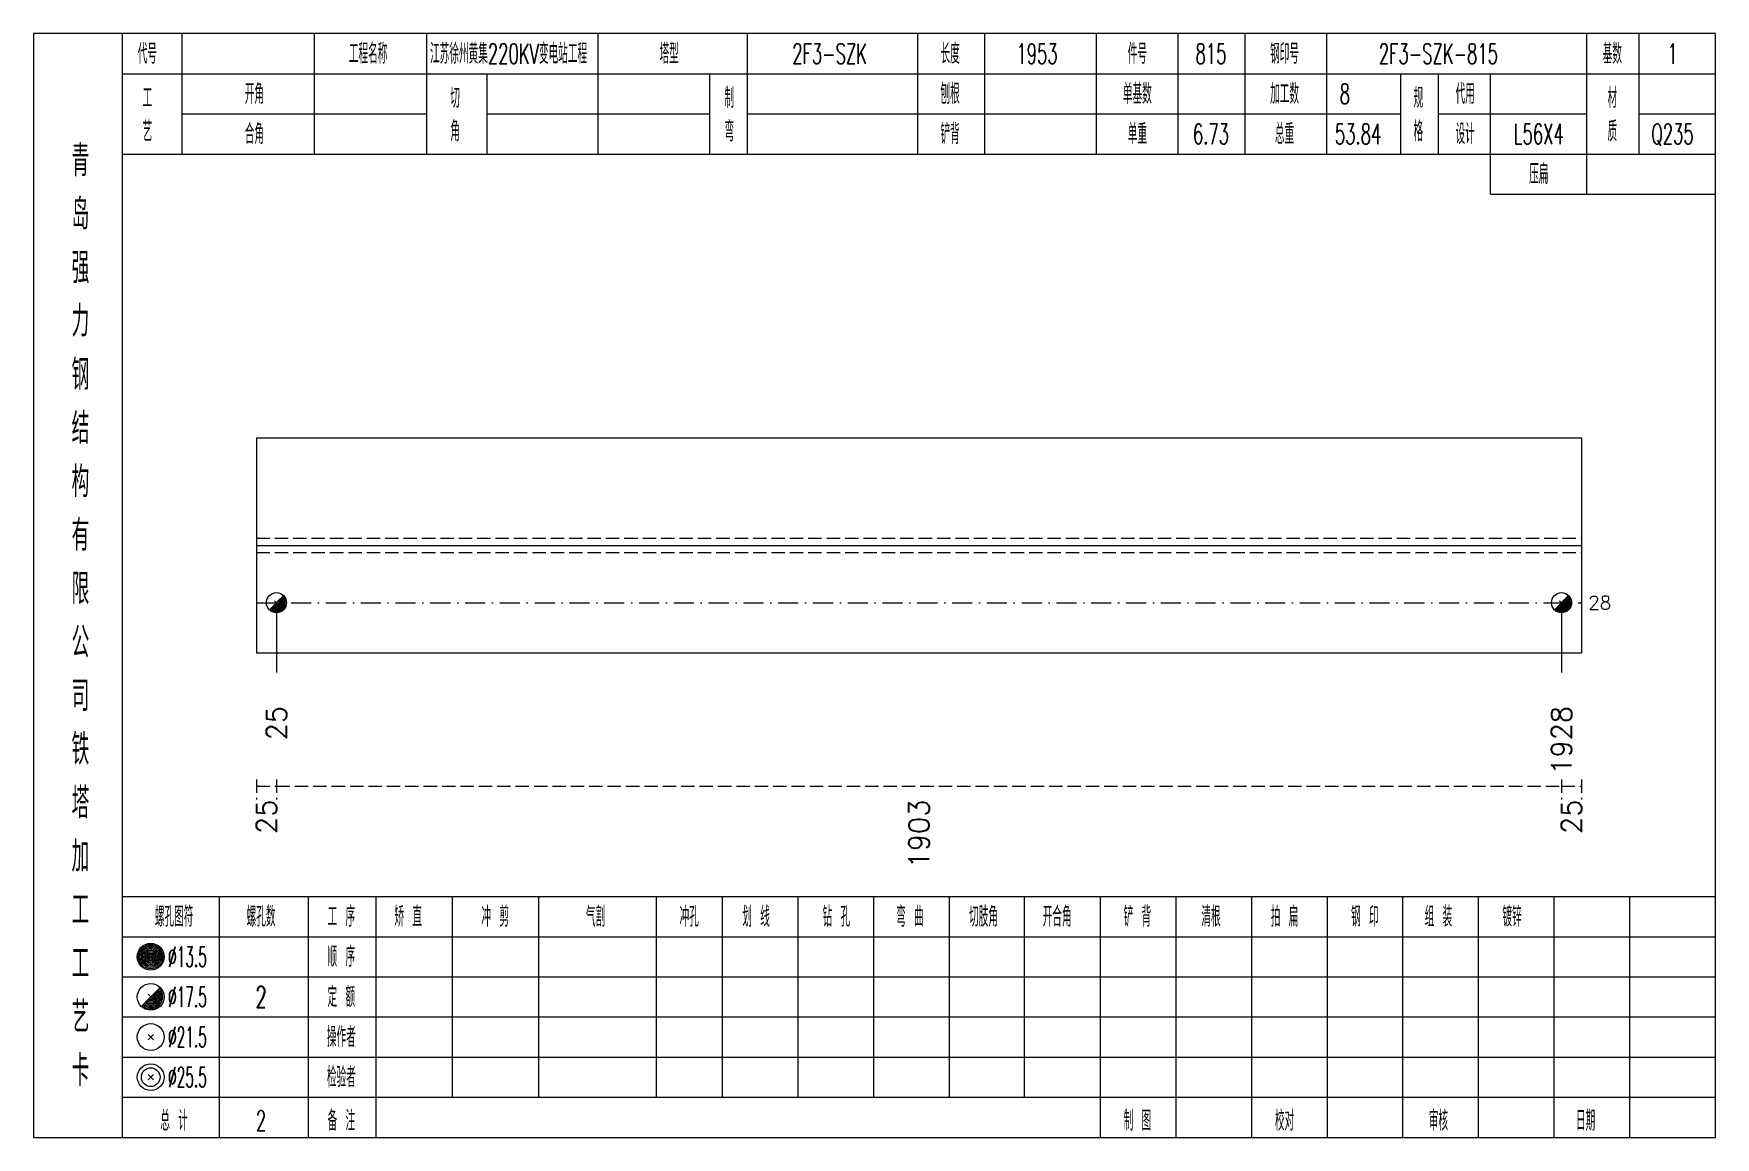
# Model space of a CAD drawing. Extents: x 0 to 4623, y -1159 to 4890.
# Drawn here: x 2179.8 to 2431.2, y 1350 to 1515 of the extents above; entities that cross this region are included whole.
import ezdxf
from ezdxf.enums import TextEntityAlignment as Align

# ---------------------------------------------------------------- set-up
doc = ezdxf.new("R2010")
doc.units = 0
doc.header["$MEASUREMENT"] = 0
doc.linetypes.add('一点画线', pattern=[5.2, 3, -1, 0.2, -1])
doc.linetypes.add('虚线', pattern=[2.75, 2, -0.75])
doc.layers.get('0').update_dxf_attribs({"linetype": 'CONTINUOUS', "lineweight": 25})
for name, color, linetype, lineweight in [('1', 7, 'CONTINUOUS', 25), ('4', 7, 'CONTINUOUS', 25), ('5', 7, 'CONTINUOUS', 25)]:
    doc.layers.add(name, color=color, linetype=linetype, lineweight=lineweight)
doc.styles.get("Standard").update_dxf_attribs({"font": 'simplex.shx', "width": 0.7, "height": 3, "bigfont": 'gbhzfs.shx'})

msp = doc.modelspace()

# ---------------------------------------------------------------- texts
at = {"color": 7, "linetype": 'Continuous', "lineweight": 13}
msp.add_text('28', height=2, dxfattribs=at).set_placement((2412.2, 1429.929), align=Align.MIDDLE_LEFT)
at = {"color": 8, "linetype": 'Continuous', "lineweight": 9}
for s, p in [('25', (2214.6, 1400.5)), ('1903', (2312.15, 1400.5)), ('25', (2409.7, 1400.5))]:
    msp.add_text(s, height=3, rotation=90, dxfattribs=at).set_placement(p, align=Align.MIDDLE_RIGHT)
at = {"layer": '1', "color": 7, "linetype": 'Continuous', "lineweight": 13}
for s, p in [('25', (2216.1, 1414.5)), ('1928', (2408.2, 1414.5))]:
    msp.add_text(s, height=3, rotation=90, dxfattribs=at).set_placement(p, align=Align.MIDDLE_RIGHT)
at = {"layer": '4', "color": 1, "linetype": 'Continuous', "lineweight": 13}
for s, height, width, p in [('代号', 3, 0.6, (2196.8, 1512)), ('工程名称', 3, 0.6, (2229.8, 1512)), ('江苏徐州黄集220KV变电站工程', 3, 0.6, (2250.8, 1512)), ('塔型', 3, 0.6, (2274.8, 1512)), ('2F3-SZK', 3, 0.6, (2298.8, 1512)), ('长度', 3, 0.6, (2316.8, 1512)), ('1953', 3, 0.6, (2329.8, 1512)), ('件号', 3, 0.6, (2344.8, 1512)), ('815', 3, 0.6, (2355.8, 1512)), ('钢印号', 3, 0.6, (2366.8, 1512)), ('2F3-SZK-815', 3, 0.6, (2389.8, 1512)), ('基数', 3, 0.6, (2415.8, 1512)), ('1', 3, 0.6, (2424.8, 1512)), ('工', 3, 0.6, (2196.8, 1505.4)), ('开角', 3, 0.6, (2212.8, 1506)), ('切', 3, 0.6, (2242.8, 1505.4)), ('制', 3, 0.6, (2283.8, 1505.4)), ('刨根', 3, 0.6, (2316.8, 1506)), ('单基数', 3, 0.6, (2344.8, 1506)), ('加工数', 3, 0.6, (2366.8, 1506)), ('8', 3, 0.6, (2375.8, 1506)), ('规', 3, 0.6, (2386.8, 1505.4)), ('代用', 3, 0.6, (2393.8, 1506)), ('材', 3, 0.6, (2415.8, 1505.4)), ('艺', 3, 0.6, (2196.8, 1500.4)), ('合角', 3, 0.6, (2212.8, 1500)), ('角', 3, 0.6, (2242.8, 1500.4)), ('弯', 3, 0.6, (2283.8, 1500.4)), ('铲背', 3, 0.6, (2316.8, 1500)), ('单重', 3, 0.6, (2344.8, 1500)), ('6.73', 3, 0.6, (2355.8, 1500)), ('总重', 3, 0.6, (2366.8, 1500)), ('53.84', 3, 0.6, (2377.8, 1500)), ('格', 3, 0.6, (2386.8, 1500.4)), ('设计', 3, 0.6, (2393.8, 1500)), ('L56X4', 3, 0.6, (2404.8, 1500)), ('质', 3, 0.6, (2415.8, 1500.4)), ('Q235', 3, 0.6, (2424.8, 1500)), ('青', 4.6, 0.8, (2186.8, 1496)), ('压扁', 3, 0.6, (2404.8, 1494)), ('岛', 4.6, 0.8, (2186.8, 1488)), ('强', 4.6, 0.8, (2186.8, 1480)), ('力', 4.6, 0.8, (2186.8, 1472)), ('钢', 4.6, 0.8, (2186.8, 1464)), ('结', 4.6, 0.8, (2186.8, 1456)), ('构', 4.6, 0.8, (2186.8, 1448)), ('有', 4.6, 0.8, (2186.8, 1440)), ('限', 4.6, 0.8, (2186.8, 1432)), ('公', 4.6, 0.8, (2186.8, 1424)), ('司', 4.6, 0.8, (2186.8, 1416)), ('铁', 4.6, 0.8, (2186.8, 1408)), ('塔', 4.6, 0.8, (2186.8, 1400)), ('加', 4.6, 0.8, (2186.8, 1392)), ('工', 4.6, 0.8, (2186.8, 1384)), ('螺孔图符', 3, 0.6, (2200.8, 1383)), ('螺孔数', 3, 0.6, (2213.8, 1383)), ('工 序', 3, 0.6, (2225.8, 1383)), ('矫 直', 3, 0.6, (2235.8, 1383)), ('冲 剪', 3, 0.6, (2248.8, 1383)), ('气割', 3, 0.6, (2263.8, 1383)), ('冲孔', 3, 0.6, (2277.8, 1383)), ('划 线', 3, 0.6, (2287.8, 1383)), ('钻 孔', 3, 0.6, (2299.8, 1383)), ('弯 曲', 3, 0.6, (2310.8, 1383)), ('切肢角', 3, 0.6, (2321.8, 1383)), ('开合角', 3, 0.6, (2332.8, 1383)), ('铲 背', 3, 0.6, (2344.8, 1383)), ('清根', 3, 0.6, (2355.8, 1383)), ('拍 扁', 3, 0.6, (2366.8, 1383)), ('钢 印', 3, 0.6, (2378.8, 1383)), ('组 装', 3, 0.6, (2389.8, 1383)), ('镀锌', 3, 0.6, (2400.8, 1383)), ('工', 4.6, 0.8, (2186.8, 1376)), ('%%C13.5', 3, 0.5, (2202.8, 1377)), ('顺 序', 3, 0.6, (2225.8, 1377)), ('定 额', 3, 0.6, (2225.8, 1371)), ('艺', 4.6, 0.8, (2186.8, 1368)), ('%%C17.5', 3, 0.5, (2202.8, 1371)), ('2', 3.2, 0.6, (2213.8, 1371)), ('%%C21.5', 3, 0.5, (2202.8, 1365)), ('操作者', 3, 0.6, (2225.8, 1365)), ('卡', 4.6, 0.8, (2186.8, 1360)), ('%%C25.5', 3, 0.5, (2202.8, 1359)), ('检验者', 3, 0.6, (2225.8, 1359)), ('总 计', 3, 0.6, (2200.8, 1352.5)), ('2', 3, 0.6, (2213.8, 1352.5)), ('备 注', 3, 0.6, (2225.8, 1352.5)), ('制 图', 3, 0.6, (2344.8, 1352.5)), ('校对', 3, 0.6, (2366.8, 1352.5)), ('审核', 3, 0.6, (2389.8, 1352.5)), ('日期', 3, 0.6, (2411.8, 1352.5))]:
    msp.add_text(s, height=height, dxfattribs=dict(at, width=width)).set_placement(p, align=Align.MIDDLE_CENTER)

# ---------------------------------------------------------------- blocks, each defined once
blk = doc.blocks.new('孔17.5')
at = {"layer": '5', "color": 7, "linetype": 'Continuous', "lineweight": 13}
for p, q in [((-0.707, -0.707), (0.707, 0.707)), ((-0.2, 0.2), (0.2, -0.2))]:
    blk.add_line(p, q, dxfattribs=at)
blk.add_circle((0, 0), 1, dxfattribs=at)
for radius in [0.9, 0.8, 0.7, 0.6, 0.5, 0.4, 0.3, 0.2, 0.1]:
    blk.add_arc((0, 0), radius, 225, 45, dxfattribs=at)

# ---------------------------------------------------------------- linework, layer by layer
at = {"color": 7, "linetype": 'Continuous', "lineweight": 18}
for p, q in [((2213.1, 1454.571), (2213.1, 1422.429)), ((2213.1, 1454.571), (2411.2, 1454.571)), ((2411.2, 1454.571), (2411.2, 1422.429)), ((2213.1, 1438.5), (2411.2, 1438.5))]:
    msp.add_line(p, q, dxfattribs=at)
at = {"color": 1, "linetype": '虚线', "lineweight": 18}
for p, q in [((2213.1, 1439.571), (2411.2, 1439.571)), ((2213.1, 1437.429), (2411.2, 1437.429))]:
    msp.add_line(p, q, dxfattribs=at)
at = {"color": 3, "linetype": '一点画线', "lineweight": 13}
msp.add_line((2213.1, 1429.929), (2411.2, 1429.929), dxfattribs=at)
at = {"color": 7, "linetype": 'Continuous', "lineweight": 13}
for p, q in [((2216.1, 1429.929), (2216.1, 1419.5)), ((2408.2, 1429.929), (2408.2, 1419.5))]:
    msp.add_line(p, q, dxfattribs=at)
at = {"color": 8, "linetype": '虚线', "lineweight": 9}
for p, q in [((2213.1, 1403.5), (2213.1, 1400.5)), ((2216.1, 1403.5), (2216.1, 1400.5)), ((2216.1, 1403.5), (2216.1, 1400.5)), ((2408.2, 1403.5), (2408.2, 1400.5)), ((2408.2, 1403.5), (2408.2, 1400.5)), ((2411.2, 1403.5), (2411.2, 1400.5)), ((2213.1, 1402.5), (2216.1, 1402.5)), ((2216.1, 1402.5), (2408.2, 1402.5)), ((2408.2, 1402.5), (2411.2, 1402.5))]:
    msp.add_line(p, q, dxfattribs=at)
at = {"layer": '1', "color": 7, "linetype": 'Continuous', "lineweight": 18}
msp.add_line((2213.1, 1422.429), (2411.2, 1422.429), dxfattribs=at)
at = {"layer": '4', "color": 1, "linetype": 'Continuous', "lineweight": 18}
for p, q in [((2193.1, 1350), (2193.1, 1515)), ((2202, 1497), (2202, 1515)), ((2221.8, 1497), (2221.8, 1515)), ((2238.6, 1497), (2238.6, 1515)), ((2264.2, 1497), (2264.2, 1515)), ((2286.5, 1497), (2286.5, 1515)), ((2312, 1497), (2312, 1515)), ((2322, 1497), (2322, 1515)), ((2338.7, 1497), (2338.7, 1515)), ((2350.9, 1497), (2350.9, 1515)), ((2360.9, 1497), (2360.9, 1515)), ((2373.1, 1497), (2373.1, 1515)), ((2412, 1491), (2412, 1515)), ((2419.8, 1497), (2419.8, 1515)), ((2193.1, 1509), (2431.2, 1509)), ((2247.6, 1497), (2247.6, 1509)), ((2280.9, 1497), (2280.9, 1509)), ((2384.2, 1497), (2384.2, 1509)), ((2389.8, 1497), (2389.8, 1509)), ((2397.6, 1491), (2397.6, 1509)), ((2202, 1503), (2238.6, 1503)), ((2247.6, 1503), (2280.9, 1503)), ((2286.5, 1503), (2384.2, 1503)), ((2389.8, 1503), (2412, 1503)), ((2419.8, 1503), (2431.2, 1503)), ((2193.1, 1497), (2431.2, 1497)), ((2397.6, 1491), (2431.2, 1491)), ((2193.1, 1386), (2431.2, 1386)), ((2207.6, 1350), (2207.6, 1386)), ((2220.9, 1350), (2220.9, 1386)), ((2231, 1350), (2231, 1386)), ((2242.4, 1356), (2242.4, 1386)), ((2255.3, 1356), (2255.3, 1386)), ((2272.9, 1356), (2272.9, 1386)), ((2282.8, 1356), (2282.8, 1386)), ((2294.1, 1356), (2294.1, 1386)), ((2305.4, 1356), (2305.4, 1386)), ((2316.7, 1356), (2316.7, 1386)), ((2327.9, 1356), (2327.9, 1386)), ((2339.3, 1356), (2339.3, 1386)), ((2350.6, 1356), (2350.6, 1386)), ((2361.9, 1356), (2361.9, 1386)), ((2373.2, 1356), (2373.2, 1386)), ((2384.5, 1356), (2384.5, 1386)), ((2395.8, 1356), (2395.8, 1386)), ((2407.1, 1356), (2407.1, 1386)), ((2418.4, 1356), (2418.4, 1386)), ((2193.1, 1380), (2431.2, 1380)), ((2193.1, 1374), (2431.2, 1374)), ((2193.1, 1368), (2431.2, 1368)), ((2193.1, 1362), (2431.2, 1362)), ((2193.1, 1356), (2431.2, 1356)), ((2339.3, 1350), (2339.3, 1356)), ((2350.6, 1350), (2350.6, 1356)), ((2361.9, 1350), (2361.9, 1356)), ((2373.2, 1350), (2373.2, 1356)), ((2384.5, 1350), (2384.5, 1356)), ((2395.8, 1350), (2395.8, 1356)), ((2407.1, 1350), (2407.1, 1356)), ((2418.4, 1350), (2418.4, 1356))]:
    msp.add_line(p, q, dxfattribs=at)
at = {"layer": '4', "color": 7, "linetype": 'Continuous', "lineweight": 13}
for p, q in [((2197.1, 1376.8), (2197.5, 1377.2)), ((2197.5, 1376.8), (2197.1, 1377.2)), ((2195.886, 1369.586), (2198.714, 1372.414)), ((2196.9, 1371.4), (2197.7, 1370.6)), ((2196.9, 1364.6), (2197.7, 1365.4)), ((2196.9, 1365.4), (2197.7, 1364.6)), ((2196.9, 1358.6), (2197.7, 1359.4)), ((2196.9, 1359.4), (2197.7, 1358.6))]:
    msp.add_line(p, q, dxfattribs=at)
at = {"layer": '4', "color": 1, "linetype": 'Continuous', "lineweight": 18}
msp.add_lwpolyline([(2179.8, 1515), (2179.8, 1350), (2431.2, 1350), (2431.2, 1515)], close=True, dxfattribs=at)
at = {"layer": '4', "color": 7, "linetype": 'Continuous', "lineweight": 13}
for centre, radius in [((2197.3, 1377), 2), ((2197.3, 1377), 1.8), ((2197.3, 1377), 1.6), ((2197.3, 1377), 1.4), ((2197.3, 1377), 1.2), ((2197.3, 1377), 1), ((2197.3, 1377), 0.8), ((2197.3, 1377), 0.6), ((2197.3, 1377), 0.4), ((2197.3, 1377), 0.2), ((2197.3, 1371), 2), ((2197.3, 1365), 2), ((2197.3, 1359), 2), ((2197.3, 1359), 1.4)]:
    msp.add_circle(centre, radius, dxfattribs=at)
for radius in [1.8, 1.6, 1.4, 1.2, 1, 0.8, 0.6, 0.4, 0.2]:
    msp.add_arc((2197.3, 1371), radius, 225, 45, dxfattribs=at)

# ---------------------------------------------------------------- block references
at = {"layer": '1', "color": 7, "linetype": 'Continuous', "lineweight": 13, "xscale": 1.5, "yscale": 1.5, "zscale": 1.5}
for p in [(2216.1, 1429.929), (2408.2, 1429.929)]:
    msp.add_blockref('孔17.5', p, dxfattribs=at)

msp.set_redraw_order([(e.dxf.handle, doc.entitydb.next_handle()) for e in msp.query("TEXT MTEXT ATTDEF DIMENSION ARC_DIMENSION")])  # texts and dimensions are drawn at this point

doc.saveas('drawing.dxf')
